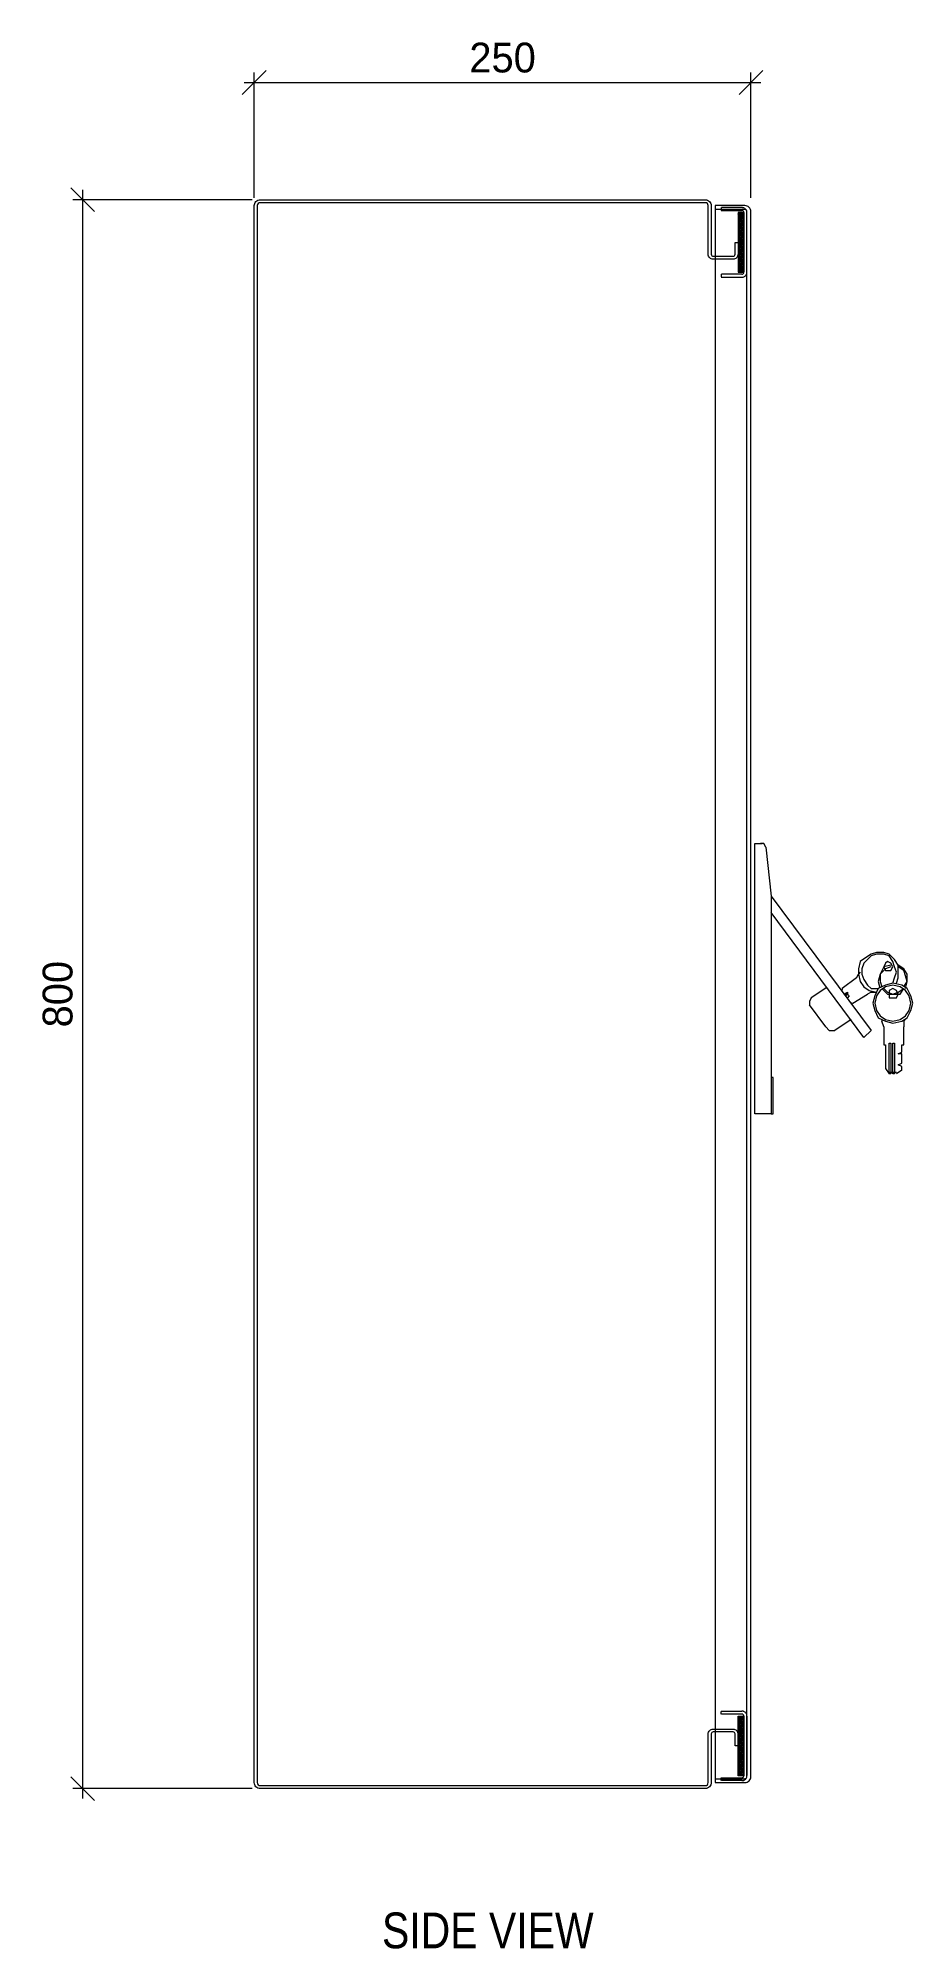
# Model space of a CAD drawing. Header units: millimetres. Extents: x 104 to 100526, y -9639 to 3779.
# Drawn here: x 6086 to 6526, y 2567 to 3529 of the extents above; entities that cross this region are included whole.
import ezdxf

# ---------------------------------------------------------------- set-up
doc = ezdxf.new("R2010")
doc.units = ezdxf.units.MM
doc.linetypes.add('HIDDEN', pattern=[0.375, 0.25, -0.125])
for name, color, linetype, lineweight in [('Dimension', 253, 'Continuous', 9), ('KHUNG TEN SD3 - Ariyana 2007$0$0-CON', 253, 'Continuous', 0), ('NK', 2, 'HIDDEN', 9), ('TEXT1', 7, 'Continuous', 5), ('THIETBI', 5, 'Continuous', 5)]:
    doc.layers.add(name, color=color, linetype=linetype, lineweight=lineweight)
doc.layers.add('KHUNG TEN SD3 - Ariyana 2007$0$congtrinh', color=253, linetype='Continuous')
doc.layers.add('KHUNG TEN SD3 - Ariyana 2007$0$TEXT', color=253, linetype='Continuous')
doc.styles.add('KHUNG TEN SD3 - Ariyana 2007$0$KHUNG TEN', font='VHELVCN_4.TTF')
doc.styles.add('KHUNG TEN SD3 - Ariyana 2007$0$STANDARD', font='VNARIAL_F.TTF', dxfattribs={"width": 0.8})
doc.styles.add('KHUNG TEN SD3 - Ariyana 2007$0$TTILEBLOCK1', font='VHELVEN_4.TTF')
doc.styles.add('VN', font='VHELVCN_4.TTF')
doc.dimstyles.new('ISO-25_WS', dxfattribs={"dimtxt": 15, "dimasz": 12, "dimexe": 5, "dimexo": 4, "dimgap": 5, "dimtad": 1, "dimdec": 0, "dimdsep": 46, "dimtxsty": 'Standard', "dimblk": 'OBLIQUE', "dimcen": 2, "dimdle": 5, "dimclrd": 256, "dimclre": 256, "dimclrt": 2, "dimadec": 0, "dimazin": 0, "dimtfac": 1, "dimtdec": 0, "dimtmove": 0, "dimatfit": 3, "dimfxl": 1, "dimtolj": 1, "dimtzin": 0, "dimlwd": -1, "dimlwe": -1, "dimarcsym": 0})
picture_1 = doc.add_image_def('image1.jpg', size_in_pixel=(2038, 699))
picture_2 = doc.add_image_def('image2.jpg', size_in_pixel=(407, 338))
picture_3 = doc.add_image_def('image3.jpg', size_in_pixel=(260, 168))

msp = doc.modelspace()

# ---------------------------------------------------------------- texts
at = {"layer": 'TEXT1', "lineweight": 25, "style": 'VN'}
msp.add_text('SIDE VIEW', height=18, dxfattribs=at).set_placement((6258.97, 2567.6))

# ---------------------------------------------------------------- blocks, each defined once
blk = doc.blocks.new('_Oblique')
at = {"color": 0, "linetype": 'ByBlock', "lineweight": -2}
blk.add_line((-0.5, -0.5), (0.5, 0.5), dxfattribs=at)
blk = doc.blocks.new('*D27')
at = {"layer": 'Dimension', "ltscale": 0.013}
for p, q in [((6194.68, 3449), (6194.68, 3511.97)), ((6444.68, 3449), (6444.68, 3511.97)), ((6189.68, 3506.97), (6449.68, 3506.97))]:
    blk.add_line(p, q, dxfattribs=at)
at = {"layer": 'Dimension', "linetype": 'ByBlock', "ltscale": 0.013, "xscale": 12, "yscale": 12, "zscale": 12, "rotation": 180}
blk.add_blockref('_Oblique', (6194.68, 3506.97), dxfattribs=at)
at = {"layer": 'Dimension', "linetype": 'ByBlock', "ltscale": 0.013, "xscale": 12, "yscale": 12, "zscale": 12}
blk.add_blockref('_Oblique', (6444.68, 3506.97), dxfattribs=at)
at = {"layer": 'Dimension', "color": 2, "linetype": 'ByBlock', "lineweight": -3, "ltscale": 0.013, "insert": (6319.68, 3519.47), "char_height": 15, "attachment_point": 5}
blk.add_mtext('\\A1;250', dxfattribs=at)
blk = doc.blocks.new('*D28')
at = {"layer": 'Dimension', "ltscale": 0.013}
for p, q in [((6193.68, 3448), (6103.31, 3448)), ((6108.31, 3453), (6108.31, 2643)), ((6193.68, 2648), (6103.31, 2648))]:
    blk.add_line(p, q, dxfattribs=at)
at = {"layer": 'Dimension', "linetype": 'ByBlock', "ltscale": 0.013, "xscale": 12, "yscale": 12, "zscale": 12}
for p, rotation in [((6108.31, 3448), 90), ((6108.31, 2648), 270)]:
    blk.add_blockref('_Oblique', p, dxfattribs=dict(at, rotation=rotation))
at = {"layer": 'Dimension', "color": 2, "linetype": 'ByBlock', "lineweight": -3, "ltscale": 0.013, "insert": (6095.81, 3048), "char_height": 15, "attachment_point": 5, "rotation": 90}
blk.add_mtext('\\A1;800', dxfattribs=at)
blk = doc.blocks.new('KHUNG TEN SD3 - Ariyana 2007')
at = {"layer": 'KHUNG TEN SD3 - Ariyana 2007$0$0-CON'}
for p, q in [((527511.8, 1774369.53), (527511.8, 1774654.54)), ((527558.56, 1774654.54), (527558.56, 1774369.53)), ((527511.8, 1774653.32), (527511.8, 1774369.53)), ((527511.8, 1774369.53), (527511.8, 1774653.32)), ((527513.44, 1774652.39), (527513.44, 1774630.6)), ((527513.44, 1774652.39), (527556.98, 1774652.39)), ((527520.3, 1774652.39), (527520.3, 1774630.6)), ((527550.75, 1774652.39), (527550.75, 1774630.6)), ((527556.98, 1774652.39), (527556.98, 1774630.6)), ((527513.44, 1774648.03), (527556.98, 1774648.03)), ((527513.44, 1774643.67), (527556.98, 1774643.67)), ((527513.44, 1774639.32), (527556.98, 1774639.32)), ((527513.44, 1774634.96), (527556.98, 1774634.96)), ((527511.92, 1774629.43), (527558.6, 1774629.43)), ((527513.44, 1774630.6), (527556.98, 1774630.6)), ((527513.44, 1774630.6), (527556.98, 1774630.6)), ((527513.32, 1774613.39), (527513.32, 1774585.42)), ((527556.85, 1774585.42), (527556.85, 1774613.39)), ((527513.31, 1774585.42), (527556.85, 1774585.42)), ((527511.8, 1774584.24), (527558.47, 1774584.24)), ((527513.31, 1774568.2), (527513.31, 1774555.66)), ((527513.31, 1774568.2), (527513.31, 1774540.13)), ((527556.85, 1774568.2), (527556.85, 1774540.13)), ((527513.31, 1774540.13), (527556.85, 1774540.13)), ((527511.8, 1774538.74), (527558.47, 1774538.74)), ((527513.31, 1774523.6), (527556.85, 1774523.6)), ((527513.32, 1774523.6), (527513.31, 1774509.83)), ((527556.85, 1774523.6), (527556.85, 1774509.83)), ((527513.31, 1774509.83), (527513.31, 1774494.3)), ((527556.85, 1774509.83), (527556.85, 1774494.3)), ((527513.31, 1774508.32), (527556.85, 1774508.32)), ((527513.31, 1774508.32), (527556.85, 1774508.32)), ((527511.8, 1774493.1), (527558.47, 1774493.1)), ((527513.31, 1774494.3), (527556.85, 1774494.3)), ((527513.31, 1774492.02), (527556.85, 1774492.02)), ((527513.31, 1774492.02), (527513.31, 1774477.33)), ((527556.85, 1774492.02), (527556.85, 1774477.33)), ((527513.31, 1774477.33), (527556.85, 1774477.33)), ((527511.8, 1774476.24), (527558.47, 1774476.24)), ((527513.31, 1774475.34), (527556.85, 1774475.34)), ((527513.31, 1774475.34), (527513.31, 1774465.38)), ((527556.85, 1774475.34), (527556.85, 1774465.38)), ((527511.8, 1774464.18), (527558.56, 1774464.18)), ((527511.8, 1774464.18), (527558.47, 1774464.18)), ((527513.31, 1774465.38), (527556.85, 1774465.38)), ((527513.4, 1774448.14), (527513.4, 1774433.98)), ((527513.4, 1774448.14), (527556.94, 1774448.14)), ((527556.94, 1774448.14), (527556.94, 1774433.98)), ((527513.4, 1774435.28), (527556.94, 1774435.28)), ((527513.4, 1774433.98), (527513.4, 1774404.33)), ((527556.94, 1774433.98), (527556.94, 1774404.33)), ((527513.4, 1774428.32), (527556.94, 1774428.32)), ((527513.4, 1774416.33), (527556.94, 1774416.33)), ((527511.8, 1774403.13), (527558.47, 1774403.13)), ((527513.4, 1774404.33), (527556.94, 1774404.33)), ((527513.31, 1774402.44), (527513.31, 1774389.04)), ((527513.31, 1774402.44), (527556.85, 1774402.44)), ((527556.85, 1774402.44), (527556.85, 1774389.04)), ((527511.8, 1774388.16), (527558.47, 1774388.16)), ((527513.31, 1774389.04), (527556.85, 1774389.04)), ((527513.31, 1774386.96), (527556.85, 1774386.96)), ((527513.31, 1774386.96), (527513.31, 1774379.76)), ((527556.85, 1774386.96), (527556.85, 1774379.76)), ((527513.31, 1774382.4), (527513.31, 1774379.76)), ((527556.85, 1774382.4), (527556.85, 1774379.76)), ((527511.8, 1774378.98), (527558.56, 1774378.98)), ((527513.31, 1774379.76), (527556.85, 1774379.76)), ((527513.31, 1774378.16), (527513.31, 1774370.78)), ((527513.31, 1774378.16), (527556.85, 1774378.16)), ((527556.85, 1774378.16), (527556.85, 1774370.78)), ((527513.31, 1774370.78), (527556.85, 1774370.78))]:
    blk.add_line(p, q, dxfattribs=at)
at = {"layer": 'KHUNG TEN SD3 - Ariyana 2007$0$0-CON', "const_width": 0.12}
blk.add_lwpolyline([(527162.72, 1774654.54), (527558.56, 1774654.54), (527558.56, 1774369.53), (527162.72, 1774369.53)], close=True, dxfattribs=at)
at = {"layer": 'KHUNG TEN SD3 - Ariyana 2007$0$0-CON'}
for points in [[(527513.32, 1774628.23), (527556.85, 1774628.23), (527556.85, 1774607.41), (527513.32, 1774607.41)], [(527513.32, 1774583.04), (527556.85, 1774583.04), (527556.85, 1774558.72), (527513.32, 1774558.72)], [(527513.32, 1774537.54), (527556.85, 1774537.54), (527556.85, 1774523.6), (527513.32, 1774523.6)], [(527513.41, 1774462.98), (527556.94, 1774462.98), (527556.94, 1774448.14), (527513.41, 1774448.14)]]:
    blk.add_lwpolyline(points, close=True, dxfattribs=at)
at = {"layer": 'KHUNG TEN SD3 - Ariyana 2007$0$congtrinh', "color": 4, "insert": (542423.38, 1772523.29, 0), "char_height": 1.2, "width": 116.411, "attachment_point": 1, "rotation": 0.5731, "style": 'KHUNG TEN SD3 - Ariyana 2007$0$STANDARD'}
blk.add_mtext('{\\fTimes New Roman|b0|i0|c0|p18;MẶT BẰNG XƯỞNG  GIA CÔNG SẮT}', dxfattribs=at)
at = {"layer": 'KHUNG TEN SD3 - Ariyana 2007$0$TEXT', "style": 'KHUNG TEN SD3 - Ariyana 2007$0$KHUNG TEN'}
blk.add_text('Ngaøy......thaùng 02 naêm 2017', height=1.4471, dxfattribs=at).set_placement((527524.82, 1774429.92))
at = {"layer": 'KHUNG TEN SD3 - Ariyana 2007$0$TEXT', "linetype": 'Continuous', "style": 'KHUNG TEN SD3 - Ariyana 2007$0$TTILEBLOCK1'}
for s, insert, char_height, width, attachment_point in [('{\\fVNI-Helve-Condense|b0|i0|c0|p2;PHIEÂN BAÛN}', (527516.88, 1774650.2), 0.8637, 31.094, 5), ('{\\fVNI-Helve-Condense|b0|i0|c0|p2;NOÄI DUNG HIEÄU CHÆNH}', (527535.52, 1774650.21), 0.8637, 31.094, 5), ('{\\fVNI-Helve-Condense|b0|i0|c0|p2;NGAØY}', (527553.86, 1774650.21), 0.8637, 31.094, 5), ('{\\fVNI-Helve-Condense|b0|i0|c0|p2;CHUÛ ÑAÀU TÖ}', (527513.95, 1774605.11), 0.9596, 34.962, 1), ('{\\fVNI-Helve-Condense|b0|i0|c0|p2;COÂNG TY COÅ PHAÀN KHAÙCH SAÏN VAØ DU LÒCH THIEÂN THAI}', (527535.47, 1774602.29), 1.7993, 38.8069, 2), ('{\\fVNI-Helve-Condense|b0|i0|c0|p2;ÑÒA CHÆ : 107 VOÕ NGUYEÂN GIAÙP, P. KHUEÂ MYÕ, \\PQ. NGUÕ HAØNH SÔN, TP.ÑAØ NAÜNG\\PTEL :  .................  FAX : ...................}', (527536.15, 1774596.3), 1.0796, 56.5282, 2), ('{\\fVNI-Helve-Condense|b0|i0|c0|p2;BAN QU\\fArial|b0|i0|c0|p34;ẢN LÝ XÂY DỰNG 1\\P- DỰ ÁN ARIYANA}', (527535.47, 1774575.2), 1.7993, 38.8069, 2), ('PHEÂ DUYEÄT', (527513.96, 1774557.11), 0.9596, 34.962, 1), ('{\\fVNI-Helve-Condense|b0|i0|c0|p2;TÖ VAÁN GIAÙM SAÙT}', (527514.03, 1774522.95), 0.9596, 34.962, 1), ('{\\fVNI-Helve-Condense|b0|i0|c0|p2;CTY TNHH TÖ VAÁN\\P QUAÛN LYÙ XAÂY DÖÏNG DELTA}', (527535.05, 1774520.59), 1.7993, 37.1567, 2), ('{\\fVNI-Helve-Condense|b0|i0|c0|p2;ÑÒA CHÆ : 02 QUANG TRUNG, P.THAÏCH THANG, \\PQ.HAÛI CHAÂU, TP. ÑAØ NAÜNG \\PTEL :  .....................  FAX : .....................}', (527536.15, 1774514.41), 1.0796, 56.5282, 2), ('GIAÛM SAÙT TRÖÔÛNG ', (527514.04, 1774507.7), 0.9596, 34.962, 1), ('{\\fVNI-Helve-Condense|b0|i0|c0|p2;LEÂ NGOÏC BAÛO}', (527536.15, 1774498.05), 1.7993, 41.1891, 2), ('COÂNG TRÌNH', (527514.03, 1774491.48), 1.4394, 52.4431, 1), ('{\\fVNI-Helve-Condense|b0|i0|c0|p2;TRUNG TAÂM HOÄI NGHÒ VAØ \\PTRIEÅN LAÕM ARIYANA}', (527535.39, 1774488.21), 1.7993, 41.1891, 2), ('ÑÒA CHÆ : P.KHUEÂ MYÕ, Q.NGUÕ HAØNH SÔN, TP.ÑAØ NAÜNG', (527535.01, 1774481.65), 1.0796, 56.5282, 2), ('HAÏNG MUÏC', (527514.03, 1774474.7), 1.439, 52.4431, 1), ('{\\fVNI-Helve-Condense|b0|i0|c0|p2;CUNG CAÁP VAØ THI COÂNG LAÉP ÑAËT HEÄ THOÁNG CÔ ÑIEÄN}', (527535.69, 1774472.47), 2.0392, 37.4215, 2), ('NHAØ THAÀU', (527514.12, 1774447.5), 0.96, 34.962, 1), ('{\\fVNI-Helve-Condense|b0|i0|c0|p2;COÂNG TY COÅ PHAÀN SEATECCO}', (527536.15, 1774444.87), 1.7993, 41.1891, 2), ('{\\fVNI-Helve-Condense|b0|i0|c0|p2;\\H0.99997x;ÑÒA CHÆ : 174 TR\\fTimes New Roman|b0|i0|c0|p18;ƯNG NỮ VƯƠNG\\fVNI-Helve-Condense|b0|i0|c0|p2;,\\PQ. H\\fTimes New Roman|b0|i0|c0|p18;ẢI CHÂU\\fVNI-Helve-Condense|b0|i0|c0|p2;, TP. ÑAØ NAÜNG \\PTEL : 0511.3 616026   FAX : 0511.3 825714}', (527536.15, 1774441.87), 1.19952, 36.2258, 2), ('{\\fVNI-Helve-Condense|b0|i0|c0|p2;NGÖÔØI LAÄP}', (527514.12, 1774427.68), 0.9596, 34.962, 1), ('{\\fVNI-Helve-Condense|b0|i0|c0|p2;CUØ DUY DUÕNG}', (527536.15, 1774419.22), 1.7993, 41.1891, 2), ('{\\fVNI-Helve-Condense|b0|i0|c0|p2;P CHÆ HUY TRÖÔÛNG }', (527514.12, 1774415.68), 0.9596, 34.962, 1), ('{\\fVNI-Helve-Condense|b0|i0|c0|p2;V\\fArial|b0|i0|c0|p34;ĂN CÔNG THÀNH}', (527536.15, 1774408.09), 1.7993, 41.1891, 2), ('{\\fVNI-Helve-Condense|b0|i0|c0|p2;TEÂN BAÛN VEÕ}', (527514.03, 1774401.8), 0.9596, 34.962, 1), ('{\\fVNI-Helve-Condense|b0|i0|c0|p2;KÍ HIEÄU BAÛN VEÕ}', (527514.03, 1774386.31), 0.9596, 34.962, 1), ('{\\fVNI-Helve-Condense|b0|i0|c0|p2;TÆ LEÄ}', (527514.03, 1774377.52), 0.9596, 34.962, 1)]:
    blk.add_mtext(s, dxfattribs=dict(at, insert=insert, char_height=char_height, width=width, attachment_point=attachment_point))
at = {"layer": 'KHUNG TEN SD3 - Ariyana 2007$0$0-CON', "linetype": 'Continuous', "ltscale": 2}
image = blk.add_image(picture_1, insert=(527513.59, 1774609.85), size_in_units=(42.9, 14.71), dxfattribs=at)
image.dxf.flags = 7
image = blk.add_image(picture_2, insert=(527526.99, 1774523.98), size_in_units=(15.68, 13.02), dxfattribs=at)
image.dxf.flags = 7
image = blk.add_image(picture_3, insert=(527525.6, 1774448.66), size_in_units=(21.52, 13.9), dxfattribs=at)
image.dxf.flags = 7

# ---------------------------------------------------------------- dimensions: what is measured, and where the dimension line sits
at = {"layer": 'Dimension', "color": 1, "linetype": 'ByBlock', "lineweight": -3, "ltscale": 0.013}
for p1, p2, distance, picture, middle in [((6194.68, 3445), (6444.68, 3445), 61.96, '*D27', (6319.68, 3519.47)), ((6197.68, 3448), (6197.68, 2648), -89.37, '*D28', (6095.81, 3048))]:
    dim = msp.add_aligned_dim(p1=p1, p2=p2, distance=distance, dimstyle='ISO-25_WS', dxfattribs=at)
    dim.commit()
    dim.dimension.update_dxf_attribs({"geometry": picture, "text_midpoint": middle})

# ---------------------------------------------------------------- hatches: boundary and pattern name
at = {"layer": 'THIETBI'}
h = msp.add_hatch(dxfattribs=at)
h.set_pattern_fill('ANSI37', color=256, scale=5, angle=90)
h.set_pattern_definition([(135, (11145.1437, 1759.5303), (-0.44194174, -0.44194174), []), (225, (11145.1437, 1759.5303), (0.44194174, -0.44194174), [])])
h.paths.add_polyline_path([(6438.18, 3411.5), (6441.18, 3411.5), (6441.18, 3441.5), (6438.18, 3441.5)])
h = msp.add_hatch(dxfattribs=at)
h.set_pattern_fill('ANSI37', color=256, scale=5, angle=90)
h.set_pattern_definition([(135, (11145.1437, 1759.5303), (-0.44194174, -0.44194174), []), (225, (11145.1437, 1759.5303), (0.44194174, -0.44194174), [])])
h.paths.add_polyline_path([(6438.18, 2654.5), (6441.18, 2654.5), (6441.18, 2684.5), (6438.18, 2684.5)])

# ---------------------------------------------------------------- linework, layer by layer
for points in [[(6438.18, 3426.5), (6438.18, 3420.5, -0.414214), (6435.68, 3418), (6425.68, 3418, -0.414214), (6423.18, 3420.5), (6423.18, 3445, 0.414214), (6421.68, 3446.5), (6197.68, 3446.5, 0.414214), (6196.18, 3445), (6196.18, 2651, 0.414214), (6197.68, 2649.5), (6421.68, 2649.5, 0.414214), (6423.18, 2651), (6423.18, 2675.5, -0.414214), (6425.68, 2678), (6435.68, 2678, -0.414214), (6438.18, 2675.5), (6438.18, 2669.5), (6436.68, 2669.5), (6436.68, 2675.5, 0.414214), (6435.68, 2676.5), (6425.68, 2676.5, 0.414214), (6424.68, 2675.5), (6424.68, 2651, -0.414214), (6421.68, 2648), (6197.68, 2648, -0.414214), (6194.68, 2651), (6194.68, 3445, -0.414214), (6197.68, 3448), (6421.68, 3448, -0.414214), (6424.68, 3445), (6424.68, 3420.5, 0.414214), (6425.68, 3419.5), (6435.68, 3419.5, 0.414214), (6436.68, 3420.5), (6436.68, 3426.5)], [(6426.68, 2651), (6441.68, 2651, 0.414214), (6444.68, 2654), (6444.68, 3442, 0.414214), (6441.68, 3445), (6426.68, 3445)]]:
    msp.add_lwpolyline(points, format="xyb", close=True)
at = {"layer": 'NK'}
for points in [[(6429.68, 3442.5), (6440.18, 3442.5, -0.414214), (6441.18, 3441.5), (6441.18, 3411.5, -0.414214), (6440.18, 3410.5), (6429.68, 3410.5), (6429.68, 3409), (6440.18, 3409, 0.414214), (6442.68, 3411.5), (6442.68, 3441.5, 0.414214), (6440.18, 3444), (6429.68, 3444)], [(6429.68, 2653.5), (6440.18, 2653.5, 0.414214), (6441.18, 2654.5), (6441.18, 2684.5, 0.414214), (6440.18, 2685.5), (6429.68, 2685.5), (6429.68, 2687), (6440.18, 2687, -0.414214), (6442.68, 2684.5), (6442.68, 2654.5, -0.414214), (6440.18, 2652), (6429.68, 2652)]]:
    msp.add_lwpolyline(points, format="xyb", close=True, dxfattribs=at)
msp.add_lwpolyline([(6426.68, 2653), (6441.68, 2653, 0.414214), (6442.68, 2654), (6442.68, 3442, 0.414214), (6441.68, 3443), (6426.68, 3443)], format="xyb", dxfattribs=at)
at = {"layer": 'THIETBI'}
for points in [[(6438.18, 3411.5), (6441.18, 3411.5), (6441.18, 3441.5), (6438.18, 3441.5)], [(6438.18, 2684.5), (6441.18, 2684.5), (6441.18, 2654.5), (6438.18, 2654.5)]]:
    msp.add_lwpolyline(points, close=True, dxfattribs=at)
for points in [[(6454.9, 3097.34), (6454.9, 2987.75), (6446.68, 2987.75), (6446.68, 3123.83), (6450.33, 3123.83)], [(6446.68, 3123.83), (6450.33, 3123.83)], [(6452.16, 3122), (6451.25, 3123.83), (6449.42, 3123.83)], [(6452.16, 3122), (6454.9, 3097.34)], [(6454.9, 3097.34), (6505.13, 3029.76), (6501.48, 3026.11), (6454.9, 3089.12)], [(6517.91, 3053.51), (6518.83, 3056.25), (6518.83, 3059.9), (6518.83, 3062.64), (6517, 3065.38), (6514.26, 3068.12), (6511.52, 3069.03), (6507.87, 3069.03), (6505.13, 3068.12), (6502.39, 3066.29), (6499.65, 3064.47), (6498.74, 3060.81), (6498.74, 3058.07), (6499.65, 3054.42), (6501.48, 3051.68), (6504.22, 3049.85), (6507.87, 3048.94)], [(6516.09, 3053.51), (6517, 3056.25), (6517.91, 3058.99), (6517, 3061.73), (6516.09, 3064.47), (6514.26, 3067.21), (6511.52, 3068.12), (6507.87, 3068.12), (6505.13, 3067.21), (6503.3, 3065.38), (6501.48, 3063.55), (6500.56, 3060.81), (6500.56, 3058.07), (6501.48, 3055.33), (6503.3, 3052.59), (6505.13, 3050.77), (6508.78, 3050.77)], [(6515.17, 3062.64), (6511.52, 3061.73), (6509.69, 3058.07), (6508.78, 3054.42), (6509.59, 3051.17)], [(6515.17, 3061.73), (6512.43, 3060.81), (6509.69, 3058.07), (6509.69, 3054.42), (6510.61, 3051.68)], [(6513.35, 3064.47), (6512.43, 3063.55), (6511.52, 3061.73), (6512.43, 3059.9), (6513.35, 3059.9), (6515.17, 3059.9), (6516.09, 3061.73), (6515.17, 3063.55), (6513.35, 3064.47)], [(6522.48, 3050.77), (6523.39, 3054.42), (6523.39, 3058.07), (6521.57, 3060.81), (6518.83, 3062.64)], [(6521.57, 3051.68), (6523.39, 3054.42), (6522.48, 3057.16), (6521.57, 3059.9), (6518.83, 3061.73)], [(6482.8, 3051.38), (6474.99, 3046.2)], [(6490.52, 3050.77), (6490.44, 3049.53)], [(6497.82, 3056.25), (6490.52, 3050.77), (6490.52, 3050.77)], [(6497.82, 3056.25), (6498.74, 3058.07)], [(6499.65, 3058.99), (6498.74, 3058.07)], [(6516.09, 3053.51), (6512.43, 3052.59), (6508.78, 3050.77), (6506.96, 3047.11), (6506.04, 3043.46), (6506.96, 3039.81), (6508.78, 3036.15), (6512.43, 3034.33), (6516.09, 3033.42), (6520.65, 3034.33), (6523.39, 3036.15), (6525.22, 3039.81), (6526.13, 3043.46), (6525.22, 3047.11), (6523.39, 3050.77), (6520.65, 3052.59), (6516.09, 3053.51)], [(6516.09, 3052.59), (6512.43, 3051.68), (6509.69, 3049.85), (6507.87, 3047.11), (6506.96, 3043.46), (6507.87, 3039.81), (6509.69, 3037.07), (6512.43, 3035.24), (6516.09, 3034.33), (6519.74, 3035.24), (6522.48, 3037.07), (6524.31, 3039.81), (6525.22, 3043.46), (6524.31, 3047.11), (6522.48, 3049.85), (6519.74, 3051.68), (6516.09, 3052.59)], [(6510.61, 3050.77), (6513.35, 3048.03), (6516.09, 3048.03), (6519.74, 3048.03), (6521.57, 3050.77)], [(6511.52, 3050.77), (6513.35, 3048.94), (6516.09, 3048.03), (6518.83, 3048.94), (6521.57, 3050.77)], [(6516.09, 3050.77), (6514.26, 3049.85), (6514.26, 3048.03), (6514.26, 3046.2), (6516.09, 3046.2), (6517.91, 3046.2), (6518.83, 3048.03), (6517.91, 3049.85), (6516.09, 3050.77)], [(6474.99, 3046.2), (6474.08, 3044.37), (6474.08, 3042.55)], [(6482.3, 3031.59), (6474.08, 3042.55)], [(6491.43, 3048.03), (6493.26, 3048.94), (6493.26, 3048.03), (6491.43, 3048.03)], [(6492.34, 3047.11), (6493.26, 3048.03), (6494.17, 3047.11), (6493.26, 3046.2)], [(6494.74, 3043.75), (6496, 3043.46)], [(6496, 3043.46), (6496, 3043.46), (6503.3, 3048.03)], [(6505.13, 3048.94), (6503.3, 3048.03)], [(6505.13, 3048.94), (6507.87, 3048.94)], [(6482.3, 3031.59), (6484.12, 3029.76), (6486.86, 3029.76)], [(6495.08, 3035.24), (6486.86, 3029.76)], [(6510.61, 3035.24), (6510.61, 3034.33)], [(6511.52, 3031.59), (6510.61, 3034.33)], [(6511.52, 3031.59), (6511.52, 3022.46), (6512.43, 3022.46)], [(6520.65, 3022.46), (6521.57, 3022.46), (6521.57, 3031.59)], [(6521.57, 3034.33), (6522.59, 3035.62)], [(6521.57, 3034.33), (6521.57, 3031.59)], [(6512.43, 3022.46), (6512.43, 3010.58), (6514.26, 3007.84)], [(6514.26, 3023.37), (6515.17, 3023.37), (6515.17, 3007.84), (6514.26, 3007.84), (6514.26, 3023.37)], [(6516.09, 3023.37), (6517, 3023.37), (6517, 3007.84), (6516.09, 3007.84), (6516.09, 3023.37)], [(6520.65, 3018.8), (6520.65, 3022.46)], [(6520.65, 3017.89), (6518.83, 3017.89), (6520.65, 3018.8)], [(6520.65, 3011.5), (6518.83, 3012.41), (6520.65, 3013.32)], [(6520.65, 3013.32), (6520.65, 3017.89)], [(6520.65, 3009.67), (6520.65, 3011.5)], [(6455.81, 3006.02), (6454.9, 3006.02), (6454.9, 2987.75), (6455.81, 2987.75), (6455.81, 3006.02)], [(6514.26, 3008.76), (6517.91, 3008.76)], [(6520.65, 3009.67), (6517.91, 3007.84)]]:
    msp.add_lwpolyline(points, dxfattribs=at)

# ---------------------------------------------------------------- block references
at = {"xscale": 6.291267750121051, "yscale": 6.291267750121762, "zscale": 6.291267750121857}
msp.add_blockref('KHUNG TEN SD3 - Ariyana 2007', (-3312156.8, -11161048.68), dxfattribs=at)

msp.set_redraw_order([(e.dxf.handle, doc.entitydb.next_handle()) for e in msp.query("TEXT MTEXT ATTDEF DIMENSION ARC_DIMENSION")])  # texts and dimensions are drawn at this point

doc.saveas('drawing.dxf')
